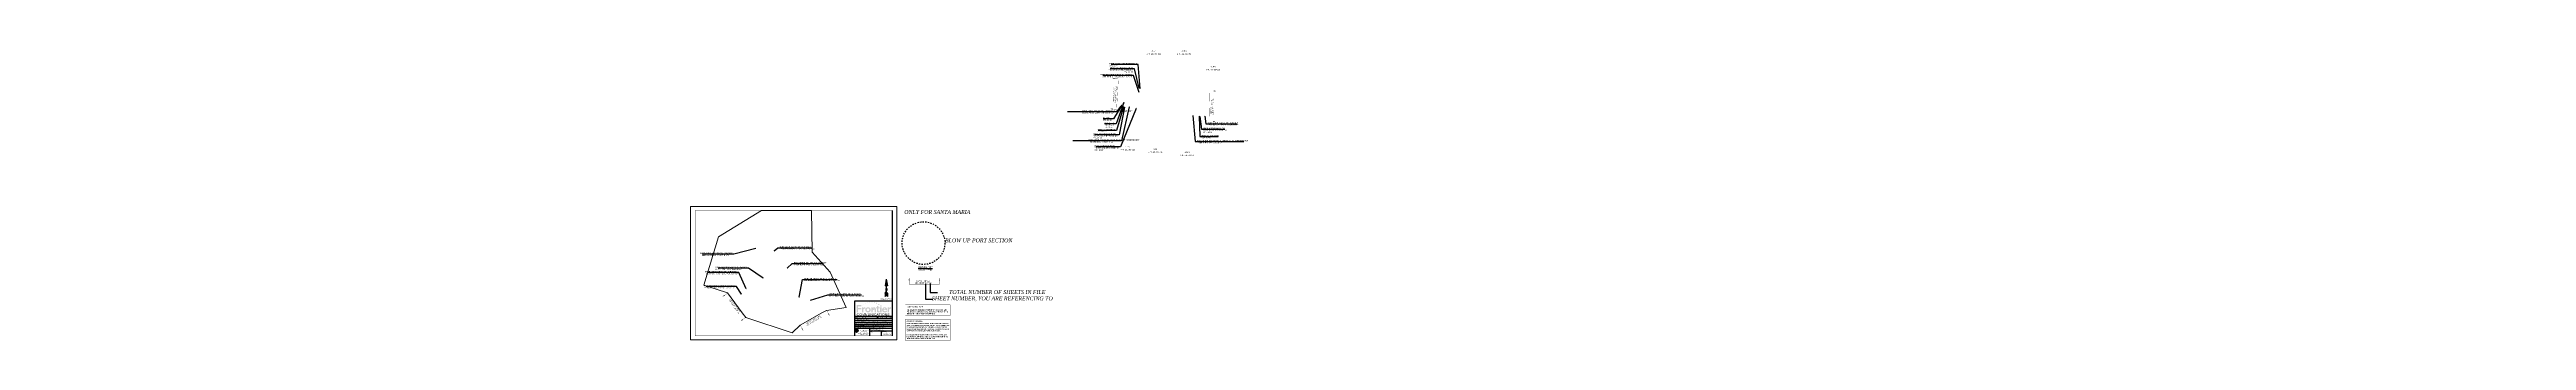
# Paper-space layout '30' of a CAD drawing. Header units: feet. Extents: x -36 to 169, y 3 to 27.
import ezdxf
from ezdxf import colors
from ezdxf.entities.mleader import LeaderData, LeaderLine
from ezdxf.enums import TextEntityAlignment as Align
from ezdxf.math import Vec2, Vec3

# ---------------------------------------------------------------- set-up
doc = ezdxf.new("R2010")
doc.units = ezdxf.units.FT
doc.header["$MEASUREMENT"] = 0
doc.linetypes.add('HIDDEN', pattern=[0.375, 0.25, -0.125])
doc.linetypes.add('PHANTOM2', pattern=[1.25, 0.625, -0.125, 0.125, -0.125, 0.125, -0.125])
doc.layers.get('DEFPOINTS').update_dxf_attribs({"color": 3, "lineweight": 0})
for name, color, linetype, lineweight in [('C-Anno', 7, 'Continuous', 25), ('C-Anno @ 1', 7, 'Continuous', 25), ('DIMS', 7, 'Continuous', 5)]:
    doc.layers.add(name, color=color, linetype=linetype, lineweight=lineweight)
doc.layers.add('CHC-ROW', color=4, linetype='PHANTOM2')
doc.layers.add('TITLE BLOCK', color=7, linetype='Continuous')
doc.layers.add('DEFPOINTS @ 1', color=3, linetype='Continuous', lineweight=0, plot=False)
doc.styles.add('LOGO', font='trebuc.ttf')
doc.styles.add('MTCS Standard', font='arial.ttf', dxfattribs={"height": 0.08})
doc.styles.add('Notes', font='arial.ttf', dxfattribs={"height": 0.1})
doc.styles.add('Roman', font='txt')
doc.styles.get("Standard").update_dxf_attribs({"font": 'arial.ttf'})
doc.dimstyles.get("Standard").update_dxf_attribs({"dimtxt": 0.1, "dimasz": 0.1, "dimexe": 0.005, "dimexo": 0.00625, "dimgap": 0.005, "dimtad": 0, "dimdec": 0, "dimzin": 0, "dimdsep": 46, "dimtxsty": 'Standard', "dimcen": 0, "dimadec": 0, "dimazin": 0, "dimtfac": 1, "dimtdec": 0, "dimtofl": 0, "dimtmove": 0, "dimatfit": 0, "dimfxl": 1, "dimtfill": 1, "dimtolj": 1, "dimtzin": 0, "dimarcsym": 0})

# ---------------------------------------------------------------- blocks, each defined once
blk = doc.blocks.new('CHC')
for p, q in [((-1.9, 1.5), (-2.2, -0.9)), ((-1.5, 1.9), (-2, -1.5)), ((-1.2, 1.8), (-1.7, -1.4)), ((-1.2, 0.2), (-1.4, -1.6)), ((-0.9, 1.9), (-1.2, 1.8)), ((-1.2, 0.2), (-0.8, 0.2)), ((-0.9, 1.9), (-1.1, 0.5)), ((-1.1, 0.5), (-0.7, 0.5)), ((-0.8, 0.2), (-1.1, -2.3)), ((-0.2, 2.4), (-0.9, -2.4)), ((-0.4, 2.4), (-0.7, 0.5)), ((0.2, 2.4), (-0.1, 0.2)), ((-0.1, 0.2), (0.2, 0.2)), ((0.9, 2.3), (0.1, -2.5)), ((0.5, 2.4), (0.2, 0.2)), ((1.1, 2.2), (0.4, -2.5)), ((1.4, 1.6), (0.8, -2)), ((1.4, 1.6), (1.7, 1.4)), ((1.7, 1.4), (1.4, -0.2)), ((1.5, 2), (1.5, 2)), ((1.7, 1.8), (1.7, 1.8)), ((2, 1.4), (1.8, -0.2)), ((2.2, 0.9), (1.9, -1.5)), ((-1.7, -1.4), (-1.4, -1.6)), ((-0.2, -0.2), (-0.5, -2.5)), ((0.1, -0.2), (-0.2, -2.5)), ((-0.2, -0.2), (0.1, -0.2)), ((1.2, -1.8), (0.8, -2)), ((1.4, -0.5), (1.2, -1.8)), ((1.4, -0.2), (1.8, -0.2)), ((1.4, -0.5), (1.7, -0.5)), ((1.7, -0.5), (1.5, -2))]:
    blk.add_line(p, q)
for centre, radius, start, end in [((0, 0), 2.48, 142.1212, 200.3583), ((-1.9, 1.5), 0.0513, 11.5668, 144.4873), ((0, 0), 2.49, 99.3775, 127.0246), ((0, 0), 2.49, 84.6565, 93.5776), ((0, 0), 2.49, 69.3287, 77.9294), ((0, 0), 2.49, 35.4835, 62.7845), ((0, 0), 2.48, 322.1028, 20.3399), ((2.3, 0.8), 0.0513, 17.9738, 150.8942), ((-2.3, -0.9), 0.0513, 200.8827, 333.8031), ((0, 0), 2.49, 215.4365, 243.0836), ((0, 0), 2.49, 248.8834, 257.8046), ((0, 0), 2.49, 264.5316, 273.1324), ((0, 0), 2.49, 279.6766, 306.9775), ((1.9, -1.5), 0.0513, 188.6579, 321.5784)]:
    blk.add_arc(centre, radius, start, end)
blk = doc.blocks.new('TEXAS')
for s, p in [('CORY RIGGS (310)-210-9882', (0.96, 0.04)), ('JAMES WEST (972)-578-3224', (1.03, -0.12))]:
    blk.add_text(s, height=0.0812).set_placement(p)
blk = doc.blocks.new('*U282')
at = {"layer": 'DIMS'}
blk.add_blockref('TEXAS', (0, 0), dxfattribs=at)
blk = doc.blocks.new('CHC Conduit Design Template')
at = {"ltscale": 1000, "true_color": 0xed1f24}
h = blk.add_hatch(color=240, dxfattribs=at)
h.dxf.hatch_style = 1
h.paths.add_polyline_path([(13.42, 2.29), (13.42, 2.44), (13.71, 2.44), (13.71, 2.54), (13.31, 2.54), (13.31, 1.95), (13.42, 1.94), (13.42, 2.19), (13.7, 2.19), (13.7, 2.29)])
h.paths.add_polyline_path([(14.02, 2.25), (14.02, 2.35, 0.397335), (13.86, 2.28), (13.86, 2.35), (13.75, 2.35), (13.75, 1.94), (13.86, 1.94), (13.86, 2.1, -0.170632), (13.9, 2.22, -0.379182)])
edge = h.paths.add_edge_path()
edge.add_ellipse((14.25, 2.15), major_axis=(-0.225, 0), ratio=0.94905, start_angle=0, end_angle=360)
edge = h.paths.add_edge_path(flags=16)
edge.add_ellipse((14.25, 2.15), major_axis=(0, 0.117), ratio=0.94003, start_angle=0, end_angle=360)
h.paths.add_polyline_path([(14.98, 2.27), (14.98, 2.04, 0.367511), (15.07, 1.94, 0.129645), (15.2, 1.95), (15.2, 2.05, -0.004707), (15.16, 2.03, -0.511846), (15.09, 2.09), (15.09, 2.27), (15.2, 2.27), (15.2, 2.35), (15.09, 2.35), (15.09, 2.47), (14.98, 2.47), (14.98, 2.35), (14.91, 2.35), (14.91, 2.27)])
h.paths.add_polyline_path([(15.25, 1.94), (15.37, 1.94), (15.37, 2.35), (15.25, 2.35)])
h.paths.add_polyline_path([(15.41, 2.14, 0.417016), (15.63, 1.93, 0.133775), (15.81, 1.99), (15.81, 2.1, -0.165992), (15.64, 2.03, -0.351883), (15.52, 2.13, -0.038018), (15.82, 2.13), (15.82, 2.18, 0.388229), (15.63, 2.36, 0.44651)])
h.paths.add_polyline_path([(15.7, 2.2), (15.53, 2.2, -0.863425)], flags=16)
h.paths.add_polyline_path([(15.88, 1.94), (15.98, 1.94), (15.98, 2.1, -0.170632), (16.02, 2.22, -0.379182), (16.15, 2.25), (16.15, 2.35, 0.397335), (15.98, 2.28), (15.98, 2.35), (15.88, 2.35)])
h.paths.add_polyline_path([(15.25, 2.46, 1), (15.37, 2.46, 1)])
h.paths.add_polyline_path([(15.08, 2.59, 1), (15.19, 2.59, 1)])
h.paths.add_polyline_path([(14.91, 2.69, 1), (15, 2.69, 1)])
h.paths.add_polyline_path([(14.73, 2.76, 1), (14.81, 2.76, 1)])
h.paths.add_polyline_path([(14.62, 2.79, 1), (14.55, 2.79, 1)])
h.paths.add_polyline_path([(14.43, 2.79, 1), (14.36, 2.79, 1)])
h.paths.add_polyline_path([(14.23, 2.76, 1), (14.18, 2.76, 1)])
h.paths.add_polyline_path([(14.05, 2.7, 1), (14.01, 2.7, 1)])
h.paths.add_polyline_path([(13.87, 2.59, 1), (13.89, 2.59, 1)])
h.paths.add_polyline_path([(13.8, 2.48, 1), (13.78, 2.48, 1)])
edge = h.paths.add_edge_path()
edge.add_line((14.51, 2.35), (14.52, 1.94))
edge.add_line((14.52, 1.94), (14.62, 1.94))
edge.add_line((14.62, 1.94), (14.62, 2.1))
edge.add_arc((14.77, 2.12), 0.152, 123.2226, 185.6995, ccw=False)
edge.add_arc((14.72, 2.19), 0.0631, -1.1771, 121.9305, ccw=False)
edge.add_line((14.79, 2.19), (14.79, 1.94))
edge.add_line((14.79, 1.94), (14.9, 1.94))
edge.add_line((14.9, 1.94), (14.9, 2.22))
edge.add_arc((14.75, 2.22), 0.144, 360, 437.6006)
edge.add_arc((14.75, 2.21), 0.145, 76.8049, 151.745)
edge.add_line((14.62, 2.28), (14.62, 2.35))
edge.add_line((14.62, 2.35), (14.51, 2.35))
for p, q in [((16.25, 10.34), (16.25, 0)), ((13.17, 2.88), (16.25, 2.88)), ((13.17, 1.6), (16.25, 1.6)), ((13.17, 1.44), (16.25, 1.44)), ((13.17, 1.28), (16.25, 1.28)), ((13.17, 1.11), (16.25, 1.11)), ((13.17, 0.95), (16.25, 0.95)), ((13.17, 0.8), (16.25, 0.8)), ((13.17, 0.65), (16.25, 0.65)), ((14.4, 0), (14.4, 0.65)), ((14.4, 0.41), (16.25, 0.41)), ((15.02, 1.44), (15.02, 1.6)), ((15.35, 0), (15.35, 0.41))]:
    blk.add_line(p, q)
at = {"const_width": 0.04}
blk.add_lwpolyline([(16.25, 0), (0, 0), (0, 10.34), (16.25, 10.34)], close=True, dxfattribs=at)
blk.add_lwpolyline([(13.17, 0), (13.17, 2.88), (16.25, 2.88)])
blk.add_lwpolyline([(16.25, 1.6), (13.17, 1.6), (13.17, 2.88), (16.25, 2.88)], close=True)
at = {"layer": 'DEFPOINTS'}
blk.add_lwpolyline([(-0.37, 10.67), (16.63, 10.67), (16.63, -0.33), (-0.37, -0.33)], close=True, dxfattribs=at)
at = {"layer": 'DIMS'}
blk.add_blockref('*U282', (13.17, 0.8), dxfattribs=at)
at = {"layer": 'TITLE BLOCK', "xscale": 0.04917126061345287, "yscale": 0.04917126061345287, "zscale": 0.04917126061345287}
blk.add_blockref('CHC', (13.32, 0.44), dxfattribs=at)
for s, height, p in [('JOB ID:', 0.0812, (13.21, 1.48)), ('TITLE:', 0.0812, (13.2, 1.32)), ('STREET ADDRESS:', 0.0812, (13.2, 1.16)), ('CITY/STATE:', 0.0812, (13.2, 1)), ('FTR ENGINEER:', 0.0812, (13.2, 0.85)), ('FTR INSPECTOR:', 0.0812, (13.2, 0.69)), ('FDH- #######', 0.0812, (13.59, 1.32)), ('######', 0.0812, (13.75, 1.48)), ('SANTA MARIA, CA 93458 (SANTA BARBARA)', 0.0737, (13.91, 1)), ('AGNES AVE & N BROADWAY', 0.0812, (14.29, 1.16)), ('DRAWN BY:', 0.0812, (14.44, 0.55)), ('EST. #:', 0.0812, (14.45, 0.29)), ('CHC CONSULTING', 0.0812, (14.52, 0.44)), ('DATE:', 0.0812, (15.04, 1.48)), ('SHEET#:', 0.0812, (15.4, 0.29)), ('M/DATE/YEAR', 0.0812, (15.43, 1.48)), ('OF 3', 0.134, (15.7, 0.08))]:
    blk.add_text(s, height=height).set_placement(p)
at = {"insert": (13.31, 1.85), "char_height": 0.1749, "attachment_point": 1, "style": 'MTCS Standard'}
blk.add_mtext_dynamic_manual_height_columns('{\\W1.19;COMMUNICATIONS}', width=3.0311, gutter_width=1.110223024625157e-16, heights=[0.359], dxfattribs=at)
at = {"layer": 'TITLE BLOCK', "color": 7, "style": 'LOGO'}
blk.add_text('Prepared by:', height=0.0342, rotation=359.8196, dxfattribs=at).set_placement((13.32, 0.61), align=Align.CENTER)
at = {"layer": 'TITLE BLOCK', "style": 'Roman'}
for s, width, gutter_width, heights, insert, char_height, attachment_point in [('{\\fArial|b0|i0|c0|p34;ENGINEERED BY:^J CHC CONSULTING, LLC\\P9095 RIO SAN DIEGO DR, STE 450\\PSAN DIEGO, CA 92108}', 10.2481, 3.04, [3.2], (13.92, 0.24), 0.0442, 5), ('\\pt0.28277;{\\fUtsaah|b0|i0|c0|p34;CHC CONSULTING}', 7.1044, 2.5, [0], (13.48, 0.49), 0.0707, 1)]:
    blk.add_mtext_dynamic_manual_height_columns(s, width=width, gutter_width=gutter_width, heights=heights, dxfattribs=dict(at, insert=insert, char_height=char_height, attachment_point=attachment_point))
blk = doc.blocks.new('A$C22CE082C')
at = {"layer": 'CHC-ROW', "const_width": 0.015}
blk.add_lwpolyline([(0.44, 0.04), (0.01, 0.04), (0.01, 2.54), (0.44, 2.54)], dxfattribs=at)
at = {"layer": 'CHC-ROW'}
for points in [[(0.32, 2.58), (0.32, 2.51), (0.54, 2.54)], [(0.32, 0.08), (0.32, 0), (0.54, 0.04)]]:
    blk.add_solid(points, dxfattribs=at)
blk = doc.blocks.new('QEQEQE')
at = {"layer": 'C-Anno', "insert": (23.31, 11.83), "char_height": 0.09, "width": 3.5549, "attachment_point": 1, "style": 'Notes', "bg_fill": 2}
blk.add_mtext('{\\fTahoma|b1|i0|c0|p34;ALL ROADS TO BE BORED MINIMUM OF 60 INCHES, AND ALL WATER FLOW LINES WILL BE BORED MINIMUM OF 60 INCHES WITHIN 50 FEET OF FLOW LINE.}', dxfattribs=at)
at = {"lineweight": 0, "const_width": 0.02}
blk.add_lwpolyline([(23.2, 13.06), (26.94, 13.06), (26.94, 11.34), (23.2, 11.34)], close=True, dxfattribs=at)
at = {"layer": 'C-Anno', "insert": (23.3, 12.96), "char_height": 0.09, "width": 1.4584, "attachment_point": 1, "style": 'Notes', "bg_fill": 2}
blk.add_mtext('{\\fTahoma|b1|i0|c0|p34;CONSTRUCTION NOTE:}', dxfattribs=at)
at = {"layer": 'C-Anno', "insert": (23.31, 12.76), "char_height": 0.09, "width": 3.5549, "attachment_point": 1, "style": 'Notes', "bg_fill": 2}
blk.add_mtext('{\\fTahoma|b1|i0|c0|p34;BORE SECTIONS MUST EXTEND  MINIMUM 5-FEET BEYOND EDGE OF CONCRETE PAVEMENT, OR 10-FEET BEYOND EDGE OF ASPHALT PAVEMENT (INCLUDING ALL PUBLIC CROSS STREETS AND DRIVEWAYS), PLUS ANY ADDITIONAL WIDTH NECESSARY TO CLEAR AN EXISTING SIDEWALK.}', dxfattribs=at)

psp = doc.layouts.new('30')

# ---------------------------------------------------------------- hatches: boundary and pattern name
h = psp.add_hatch(color=256)
h.dxf.hatch_style = 1
h.paths.add_polyline_path([(33.34, 6.54), (33.44, 6.44), (33.44, 6.71), (33.34, 6.81)])
h.paths.add_polyline_path([(33.34, 7.87), (33.24, 7.32, -0.111262), (33.34, 7.27)])

# ---------------------------------------------------------------- linework, layer by layer
for p, q in [((33.34, 7.87), (33.24, 7.32)), ((33.24, 6.71), (33.34, 6.81)), ((33.24, 6.64), (33.34, 6.74)), ((33.24, 6.71), (33.24, 6.44)), ((33.24, 6.57), (33.34, 6.67)), ((33.24, 6.51), (33.34, 6.61)), ((33.24, 6.44), (33.34, 6.54)), ((33.29, 7.09), (33.29, 6.93)), ((33.29, 7.09), (33.39, 6.93)), ((33.34, 7.87), (33.34, 6.54)), ((33.34, 7.87), (33.44, 7.32)), ((33.4, 7.56), (33.34, 7.62)), ((33.41, 7.48), (33.34, 7.55)), ((33.43, 7.4), (33.34, 7.48)), ((33.44, 7.32), (33.34, 7.42)), ((33.39, 7.3), (33.34, 7.35)), ((33.44, 6.71), (33.34, 6.81)), ((33.44, 6.44), (33.34, 6.54)), ((33.37, 7.48), (33.36, 7.49)), ((33.38, 7.4), (33.36, 7.42)), ((33.4, 7.32), (33.36, 7.36)), ((33.39, 7.09), (33.39, 6.93)), ((33.44, 6.71), (33.44, 6.44))]:
    psp.add_line(p, q)
for centre, start, end in [((33.2, 7.08), 53.2318, 78.6267), ((33.49, 7.08), 101.3733, 126.7682)]:
    psp.add_arc(centre, 0.245, start, end)
at = {"layer": 'DEFPOINTS'}
psp.add_lwpolyline([(27.24, 10.1), (27.24, 10.1), (27.24, 10.1), (27.24, 10.1), (27.24, 10.1), (27.24, 10.1), (27.24, 10.1), (28.7, 8.43), (28.7, 8.43), (28.7, 8.43), (30.02, 5.52), (30.02, 5.52), (30.02, 5.52), (30.02, 5.52), (30.02, 5.52), (30.02, 5.52), (30.02, 5.52), (30.02, 5.52), (30.02, 5.52), (30.02, 5.52), (30.02, 5.52), (30.02, 5.52), (30.02, 5.52), (30.02, 5.52), (30.02, 5.52), (30.02, 5.52), (30.02, 5.52), (30.02, 5.52), (28.42, 5.29), (27.98, 5.05), (26.68, 4.31), (26.68, 4.31), (26.68, 4.31), (26.68, 4.31), (26.68, 4.31), (26.68, 4.31), (26.68, 4.31), (26.68, 4.31), (26.68, 4.31), (26.68, 4.31), (26.68, 4.31), (26.68, 4.31), (26.68, 4.31), (26.68, 4.31), (26.68, 4.31), (26.68, 4.31), (26.68, 4.31), (26.68, 4.31), (26.68, 4.31), (26.24, 4.07), (25.58, 3.45), (21.76, 4.71), (21.47, 5.1), (21.47, 5.1), (21.47, 5.1), (20.55, 6.34), (20.26, 6.73), (18.29, 7.37), (19.51, 11.36), (19.51, 11.36), (19.51, 11.36), (19.51, 11.36), (19.51, 11.36), (19.51, 11.36), (19.51, 11.36), (23.06, 13.53), (23.06, 13.53), (23.06, 13.53), (23.06, 13.53), (23.06, 13.53), (23.06, 13.53), (23.06, 13.53), (27.16, 13.53), (27.24, 10.1), (27.24, 10.1), (27.24, 10.1), (27.24, 10.1), (27.24, 10.1), (27.24, 10.1), (27.24, 10.1), (27.24, 10.1), (27.24, 10.1), (27.24, 10.1), (27.24, 10.1), (27.24, 10.1), (27.24, 10.1), (27.24, 10.1), (27.24, 10.1)], close=True, dxfattribs=at)

# ---------------------------------------------------------------- block references
at = {"xscale": -1}
for p, rotation in [((52.33, 21.83), 356.7182762918554), ((21.78, 4.69), 36.53466349651399), ((28.45, 5.32), 119.2988010360425)]:
    psp.add_blockref('A$C22CE082C', p, dxfattribs=dict(at, rotation=rotation))
at = {"rotation": 358.7330323647649}
psp.add_blockref('A$C22CE082C', (59.95, 20.84), dxfattribs=at)
psp.add_blockref('CHC Conduit Design Template', (17.58, 3.19))

# ---------------------------------------------------------------- texts
for s, height, p in [('SCALE: 1"=40\'', 0.1, (32.87, 6.18)), ('2', 0.134, (33.1, 3.27))]:
    psp.add_text(s, height=height).set_placement(p)
at = {"char_height": 0.1, "attachment_point": 5}
for s, insert, width, rotation in [('\\A1;MATCH LINE C-C', (52.1, 23.09), 1.7374, 86.8707), ('\\A1;SEE SHEET 4 OF XX', (52.26, 23.09), 1.7374, 86.8707), ('\\A1;MATCH LINE B-B', (60.11, 22.09), 1.7374, 88.5806), ('\\A1;SEE SHEET 2 OF XX', (60.25, 22.08), 1.7374, 88.5806), ('\\A1;SEE SHEET 25 OF 41', (20.78, 5.61), 1.7374, 306.802), ('\\A1;MATCH LINE AF-AF', (20.91, 5.69), 1.4387, 306.802), ('\\A1;MATCH LINE AG-AG', (27.32, 4.54), 1.4387, 29.9292), ('\\A1;SEE SHEET 31 OF 41', (27.38, 4.4), 1.7374, 29.9292)]:
    psp.add_mtext(s, dxfattribs=dict(at, insert=insert, width=width, rotation=rotation))
at = {"layer": 'C-Anno', "style": 'Notes', "bg_fill": 2}
for s, insert, char_height, width, attachment_point in [('4380', (57.68, 26.73), 0.125, 0.3055, 1), ('{\\fArial|b1|i0|c0|p34;\\LDETAIL "A"\\P\\fArial|b0|i0|c0|p34;\\H0.8002x;\\lSCALE: 1"=10\'}', (36.56, 8.93), 0.15, 1.1557, 2)]:
    psp.add_mtext(s, dxfattribs=dict(at, insert=insert, char_height=char_height, width=width, attachment_point=attachment_point))
at = {"layer": 'DEFPOINTS', "char_height": 0.32, "attachment_point": 5}
for s, width, insert in [('{\\fTimes New Roman|b0|i1|c0|p18;ONLY FOR SANTA MARIA}', 5.5376, (37.54, 13.4)), ('{\\fTimes New Roman|b0|i1|c0|p18;BLOW UP PORT SECTION}', 5.5376, (40.95, 11.06)), ('{\\fTimes New Roman|b0|i1|c0|p18;SHEET NUMBER, YOU ARE REFERENCING TO}', 9.8769, (42.08, 6.24)), ('{\\fTimes New Roman|b0|i1|c0|p18;TOTAL NUMBER OF SHEETS IN FILE}', 9.8769, (42.48, 6.8))]:
    psp.add_mtext_dynamic_manual_height_columns(s, width=width, gutter_width=15, heights=[1.14], dxfattribs=dict(at, insert=insert))

# ---------------------------------------------------------------- leaders
at = {"layer": 'C-Anno'}
ml = psp.add_multileader_mtext('Standard', dxfattribs=at)
ml.set_content("{\\fArial|b1|i0|c0|p34;PROP. 4'X4' RECEIVE PIT #3\\P}F/O 4368 COUNTRYWOOD DR\\PSTA. 96+44", color=256, style='Notes')
ml.set_leader_properties()
ml.build(insert=Vec2(0, 0))
ml.multileader.update_dxf_attribs({"text_left_attachment_type": 6, "text_right_attachment_type": 6, "dogleg_length": 0.0548, "arrow_head_size": 0.07, "scale": 40})
ctx = ml.context
ctx.base_point, ctx.scale, ctx.char_height, ctx.arrow_head_size, ctx.landing_gap_size, ctx.plane_origin = Vec3(51.57, 25.2), 40, 0.1, 0.07, 0.09, Vec3(51.89, 25.48)
ctx.left_attachment, ctx.right_attachment, ctx.text_align_type = 6, 6, 2
notes = []
notes.append((ctx, [(1, (1, 1, 0), (53.79, 25.2), (-1, 0), 0.0548, [(0, [(54.21, 23.54)], 0, [])])]))
ctx.mtext.insert, ctx.mtext.width, ctx.mtext.defined_height, ctx.mtext.alignment, ctx.mtext.flow_direction = Vec3(53.65, 25.32), 2.2321, 0.12, 3, 5
ml = psp.add_multileader_mtext('Standard', dxfattribs=at)
ml.set_content("{\\fArial|b1|i0|c0|p34;BORE AND PLACE 55' OF 1-1.25 DUCT\\P}FROM POINT B TO NEW DROP BOX #3", color=256, style='Notes')
ml.set_leader_properties()
ml.build(insert=Vec2(0, 0))
ml.multileader.update_dxf_attribs({"text_left_attachment_type": 6, "text_right_attachment_type": 6, "dogleg_length": 0.0548, "arrow_head_size": 0.07, "scale": 40})
ctx = ml.context
ctx.base_point, ctx.scale, ctx.char_height, ctx.arrow_head_size, ctx.landing_gap_size, ctx.plane_origin = Vec3(50.92, 24.66), 40, 0.1, 0.07, 0.09, Vec3(55.2, 24.91)
ctx.left_attachment, ctx.right_attachment = 6, 6
notes.append((ctx, [(1, (1, 1, 0), (53.72, 24.66), (-1, 0), 0.0548, [(0, [(54.21, 23.18)], 0, [])])]))
ctx.mtext.insert, ctx.mtext.width, ctx.mtext.defined_height, ctx.mtext.flow_direction = Vec3(51.01, 24.78), 2.8347, 0.12, 5
ml = psp.add_multileader_mtext('Standard', dxfattribs=at)
ml.set_content('{\\fArial|b1|i0|c0|p34;BORE AND PLACE 22\' OF 1-4" DUCT & 1-1.25 SHADOW DUCT\\P}FROM NEW HH #3 TO MATCH LINE C-C', color=256, style='Notes')
ml.set_leader_properties()
ml.build(insert=Vec2(0, 0))
ml.multileader.update_dxf_attribs({"text_left_attachment_type": 6, "text_right_attachment_type": 6, "dogleg_length": 0.0548, "arrow_head_size": 0.07, "scale": 40})
ctx = ml.context
ctx.base_point, ctx.scale, ctx.char_height, ctx.arrow_head_size, ctx.landing_gap_size, ctx.plane_origin = Vec3(49.39, 21.65), 40, 0.1, 0.07, 0.09, Vec3(52.43, 21.65)
ctx.left_attachment, ctx.right_attachment = 6, 6
notes.append((ctx, [(1, (1, 1, 0), (52.31, 21.65), (-1, 0), 0.145, [(0, [(52.72, 22.18)], 0, [])])]))
ctx.mtext.insert, ctx.mtext.width, ctx.mtext.defined_height, ctx.mtext.flow_direction = Vec3(49.48, 21.77), 2.7698, 0.12, 5
ml = psp.add_multileader_mtext('Standard', dxfattribs=at)
ml.set_content('{\\fArial|b1|i0|c0|p34;BORE AND PLACE 39\' OF 1-4" DUCT & 1-1.25" SHADOW DUCT\\P}FROM POINT B TO NEW HH #3', color=256, style='Notes')
ml.set_leader_properties()
ml.build(insert=Vec2(0, 0))
ml.multileader.update_dxf_attribs({"text_left_attachment_type": 6, "text_right_attachment_type": 6, "dogleg_length": 0.0548, "arrow_head_size": 0.07, "scale": 40})
ctx = ml.context
ctx.base_point, ctx.scale, ctx.char_height, ctx.arrow_head_size, ctx.landing_gap_size, ctx.plane_origin = Vec3(49.91, 19.27), 40, 0.1, 0.07, 0.09, Vec3(52.87, 21)
ctx.left_attachment, ctx.right_attachment = 6, 6
notes.append((ctx, [(1, (1, 1, 0), (52.72, 19.27), (-1, 0), 0.0548, [(0, [(53.36, 22.13)], 0, [])])]))
ctx.mtext.insert, ctx.mtext.width, ctx.mtext.defined_height, ctx.mtext.flow_direction = Vec3(50, 19.39), 2.5939, 0.12, 5
ml = psp.add_multileader_mtext('Standard', dxfattribs=at)
ml.set_content("{\\fArial|b1|i0|c0|p34;PROP. 4'X4' RECEIVE PIT #4\\P}F/O 4371 COUNTRYWOOD DR{\\fArial|b1|i0|c0|p34;\\P}STA. 95+98", color=256, style='Notes')
ml.set_leader_properties()
ml.build(insert=Vec2(0, 0))
ml.multileader.update_dxf_attribs({"text_left_attachment_type": 6, "text_right_attachment_type": 6, "dogleg_length": 0.0548, "arrow_head_size": 0.07, "scale": 40})
ctx = ml.context
ctx.base_point, ctx.scale, ctx.char_height, ctx.arrow_head_size, ctx.landing_gap_size, ctx.plane_origin = Vec3(50.29, 19.76), 40, 0.1, 0.07, 0.09, Vec3(50.25, 20.26)
ctx.left_attachment, ctx.right_attachment = 6, 6
notes.append((ctx, [(1, (1, 1, 0), (52.52, 19.76), (-1, 0), 0.0548, [(0, [(52.98, 22.11)], 0, [])])]))
ctx.mtext.insert, ctx.mtext.width, ctx.mtext.defined_height, ctx.mtext.flow_direction = Vec3(50.38, 19.88), 2.1017, 0.12, 5
ml = psp.add_multileader_mtext('Standard', dxfattribs=at)
ml.set_content('{\\fArial|b1|i0|c0|p34;PROP. 17"X30" HH #3\\P}STA. 95+98', color=256, style='Notes')
ml.set_leader_properties()
ml.build(insert=Vec2(0, 0))
ml.multileader.update_dxf_attribs({"text_left_attachment_type": 6, "text_right_attachment_type": 6, "dogleg_length": 0.0548, "arrow_head_size": 0.07, "scale": 40})
ctx = ml.context
ctx.base_point, ctx.scale, ctx.char_height, ctx.arrow_head_size, ctx.landing_gap_size, ctx.plane_origin = Vec3(50.65, 20.13), 40, 0.1, 0.07, 0.09, Vec3(51.8, 21.13)
ctx.left_attachment, ctx.right_attachment = 6, 6
notes.append((ctx, [(1, (1, 1, 0), (52.31, 20.13), (-1, 0), 0.0548, [(0, [(52.9, 22.15)], 0, [])])]))
ctx.mtext.insert, ctx.mtext.width, ctx.mtext.defined_height, ctx.mtext.flow_direction = Vec3(50.74, 20.25), 1.7339, 0.12, 5
ml = psp.add_multileader_mtext('Standard', dxfattribs=at)
ml.set_content('EX. PED\\PSTA. 95+92', color=256, style='Notes')
ml.set_leader_properties()
ml.build(insert=Vec2(0, 0))
ml.multileader.update_dxf_attribs({"text_left_attachment_type": 6, "text_right_attachment_type": 6, "dogleg_length": 0.0523, "arrow_head_size": 0.07})
ctx = ml.context
ctx.base_point, ctx.char_height, ctx.arrow_head_size, ctx.landing_gap_size, ctx.plane_origin = Vec3(51.1, 21.08), 0.1, 0.07, 0.09, Vec3(56.74, 23.62)
ctx.left_attachment, ctx.right_attachment = 6, 6
notes.append((ctx, [(1, (1, 1, 0), (52.06, 21.08), (-1, 0), 0.0523, [(1, [(52.79, 22.28)], 0, [])])]))
ctx.mtext.insert, ctx.mtext.width, ctx.mtext.defined_height, ctx.mtext.flow_direction = Vec3(51.19, 21.2), 1.0183, 0.0622, 5
ml = psp.add_multileader_mtext('Standard', dxfattribs=at)
ml.set_content('EX. UNK. HH \\PSTA. 95+94\\PSTA. 95+96', color=256, style='Notes')
ml.set_leader_properties()
ml.build(insert=Vec2(0, 0))
ml.multileader.update_dxf_attribs({"text_left_attachment_type": 6, "text_right_attachment_type": 6, "dogleg_length": 0.0523, "arrow_head_size": 0.07})
ctx = ml.context
ctx.base_point, ctx.char_height, ctx.arrow_head_size, ctx.landing_gap_size, ctx.plane_origin = Vec3(51.23, 20.66), 0.1, 0.07, 0.09, Vec3(56.97, 23.98)
ctx.left_attachment, ctx.right_attachment = 6, 6
notes.append((ctx, [(1, (1, 1, 0), (52.28, 20.66), (-1, 0), 0.0523, [(0, [(52.84, 22.29), (52.92, 22.42)], 0, [])])]))
ctx.mtext.insert, ctx.mtext.width, ctx.mtext.defined_height, ctx.mtext.flow_direction = Vec3(51.32, 20.78), 1.0183, 0.0622, 5
ml = psp.add_multileader_mtext('Standard', dxfattribs=at)
ml.set_content('{\\fArial|b1|i0|c0|p34;BORE AND PLACE 81\' OF 1-4" DUCT & 1-1.25" SHADOW DUCT\\P\\pxql;}FROM NEW HH #2 TO POINT A', color=256, style='Notes')
ml.set_leader_properties()
ml.build(insert=Vec2(0, 0))
ml.multileader.update_dxf_attribs({"text_left_attachment_type": 6, "text_right_attachment_type": 6, "dogleg_length": 0.0548, "arrow_head_size": 0.07, "scale": 40})
ctx = ml.context
ctx.base_point, ctx.scale, ctx.char_height, ctx.arrow_head_size, ctx.landing_gap_size, ctx.plane_origin = Vec3(58.86, 19.21), 40, 0.1, 0.07, 0.09, Vec3(59.25, 20.64)
ctx.left_attachment, ctx.right_attachment = 6, 6
notes.append((ctx, [(0, (1, 1, 0), (58.8, 19.21), (1, 0), 0.0548, [(0, [(58.59, 21.43)], 0, [])])]))
ctx.mtext.insert, ctx.mtext.width, ctx.mtext.defined_height, ctx.mtext.flow_direction = Vec3(58.95, 19.33), 2.7179, 0.12, 5
ml = psp.add_multileader_mtext('Standard', dxfattribs=at)
ml.set_content('{\\fArial|b1|i0|c0|p34;PROP. 17"X30" HH #2\\P}STA. 98+48', color=256, style='Notes')
ml.set_leader_properties()
ml.build(insert=Vec2(0, 0))
ml.multileader.update_dxf_attribs({"text_left_attachment_type": 6, "text_right_attachment_type": 6, "dogleg_length": 0.0548, "arrow_head_size": 0.07, "scale": 40})
ctx = ml.context
ctx.base_point, ctx.scale, ctx.char_height, ctx.arrow_head_size, ctx.landing_gap_size, ctx.plane_origin = Vec3(59.23, 19.63), 40, 0.1, 0.07, 0.09, Vec3(60.23, 20.46)
ctx.left_attachment, ctx.right_attachment = 6, 6
notes.append((ctx, [(0, (1, 1, 0), (59.17, 19.63), (1, 0), 0.0548, [(0, [(59.12, 21.38)], 0, [])])]))
ctx.mtext.insert, ctx.mtext.width, ctx.mtext.defined_height, ctx.mtext.flow_direction = Vec3(59.32, 19.75), 1.7339, 0.12, 5
ml = psp.add_multileader_mtext('Standard', dxfattribs=at)
ml.set_content("{\\fArial|b1|i0|c0|p34;PROP. 4'X4' BORE PIT #1A\\P}F/O 4393 COUNRYWOOD DR{\\fArial|b1|i0|c0|p34;\\P}STA. 98+48", color=256, style='Notes')
ml.set_leader_properties()
ml.build(insert=Vec2(0, 0))
ml.multileader.update_dxf_attribs({"text_left_attachment_type": 6, "text_right_attachment_type": 6, "dogleg_length": 0.0548, "arrow_head_size": 0.07, "scale": 40})
ctx = ml.context
ctx.base_point, ctx.scale, ctx.char_height, ctx.arrow_head_size, ctx.landing_gap_size, ctx.plane_origin = Vec3(59.37, 20.24), 40, 0.1, 0.07, 0.09, Vec3(59.5, 21.07)
ctx.left_attachment, ctx.right_attachment = 6, 6
notes.append((ctx, [(0, (1, 1, 0), (59.32, 20.24), (1, 0), 0.0548, [(0, [(59.16, 21.35)], 0, [])])]))
ctx.mtext.insert, ctx.mtext.width, ctx.mtext.defined_height, ctx.mtext.flow_direction = Vec3(59.46, 20.36), 2.0084, 0.12, 5
ml = psp.add_multileader_mtext('Standard', dxfattribs=at)
ml.set_content('{\\fArial|b1|i0|c0|p34;BORE AND PLACE 35\' OF 1-1.25" DUCT\\P\\pxql;}FROM MATCH LINE B-B TO NEW HH #2', color=256, style='Notes')
ml.set_leader_properties()
ml.build(insert=Vec2(0, 0))
ml.multileader.update_dxf_attribs({"text_left_attachment_type": 6, "text_right_attachment_type": 6, "dogleg_length": 0.0548, "arrow_head_size": 0.07, "scale": 40})
ctx = ml.context
ctx.base_point, ctx.scale, ctx.char_height, ctx.arrow_head_size, ctx.landing_gap_size, ctx.plane_origin = Vec3(59.72, 20.68), 40, 0.1, 0.07, 0.09, Vec3(60.22, 21.43)
ctx.left_attachment, ctx.right_attachment = 6, 6
notes.append((ctx, [(0, (1, 1, 0), (59.67, 20.68), (1, 0), 0.0548, [(0, [(59.58, 21.37)], 0, [])])]))
ctx.mtext.insert, ctx.mtext.width, ctx.mtext.defined_height, ctx.mtext.flow_direction = Vec3(59.81, 20.8), 2.7179, 0.12, 5
ml = psp.add_multileader_mtext('Standard', dxfattribs=at)
ml.set_content("{\\fArial|b1|i0|c0|p34;BORE AND PLACE 80' OF 1-1.25 DUCT\\P}FROM NEW HH #52 TO NEW DROP BOX #47", color=256, style='Notes')
ml.set_leader_properties()
ml.build(insert=Vec2(0, 0))
ml.multileader.update_dxf_attribs({"text_left_attachment_type": 6, "text_right_attachment_type": 6, "dogleg_length": 0.0548, "arrow_head_size": 0.07, "scale": 40})
ctx = ml.context
ctx.base_point, ctx.scale, ctx.char_height, ctx.arrow_head_size, ctx.landing_gap_size, ctx.plane_origin = Vec3(24.44, 10.46), 40, 0.1, 0.07, 0.09, Vec3(28.8, 10.7)
ctx.left_attachment, ctx.right_attachment = 6, 6
notes.append((ctx, [(0, (1, 1, 0), (24.39, 10.46), (1, 0), 0.0548, [(0, [(24.03, 10.17)], 0, [])])]))
ctx.mtext.insert, ctx.mtext.width, ctx.mtext.defined_height, ctx.mtext.flow_direction = Vec3(24.53, 10.58), 3.1013, 0.12, 5
at = {"layer": 'C-Anno @ 1'}
ml = psp.add_multileader_mtext('Standard', dxfattribs=at)
ml.set_content('{\\fArial|b1|i0|c0|p34;PROP. 11"X11"X16" DROP BOX #3\\P}STA. 96+44', color=256, style='Notes')
ml.set_leader_properties()
ml.build(insert=Vec2(0, 0))
ml.multileader.update_dxf_attribs({"text_left_attachment_type": 6, "text_right_attachment_type": 6, "dogleg_length": 0.126, "arrow_head_size": 0.07})
ctx = ml.context
ctx.base_point, ctx.char_height, ctx.arrow_head_size, ctx.landing_gap_size, ctx.plane_origin = Vec3(51.63, 25.56), 0.1, 0.07, 0.09, Vec3(60.09, 19.45)
ctx.left_attachment, ctx.right_attachment = 6, 6
notes.append((ctx, [(1, (1, 1, 0), (54.1, 25.56), (-1, 0), 0.00571, [(0, [(54.26, 23.5)], 0, [])])]))
ctx.mtext.insert, ctx.mtext.width, ctx.mtext.defined_height, ctx.mtext.flow_direction = Vec3(51.72, 25.68), 2.818, 0.513, 5
for ctx, leaders in notes:
    for number, flags, end, landing, length, lines in leaders:
        leader = LeaderData()
        leader.index, (leader.has_last_leader_line, leader.has_dogleg_vector, leader.attachment_direction) = number, flags
        leader.last_leader_point, leader.dogleg_vector, leader.dogleg_length = Vec3(end), Vec3(landing), length
        for number, points, colour, breaks in lines:
            line = LeaderLine()
            line.index, line.vertices, line.color, line.breaks = number, Vec3.list(points), colors.encode_raw_color(colour), breaks
            leader.lines.append(line)
        ctx.leaders.append(leader)

# ---------------------------------------------------------------- viewports
at = {"layer": 'DEFPOINTS'}
vp = psp.add_viewport(center=(24.15, 8.49), size=(11.73, 10.0813), view_center_point=(4502978.19, -1444273.05), view_height=403.2562, status=3, dxfattribs=at)
vp.frozen_layers = ['C-Anno @ 1', 'DEFPOINTS @ 1']
vp.dxf.flags = 0x10000  # cut along an outline
vp.dxf.clipping_boundary_handle = psp.add_lwpolyline([(27.24, 10.1), (27.24, 10.1), (27.24, 10.1), (27.24, 10.1), (27.24, 10.1), (27.24, 10.1), (27.24, 10.1), (28.7, 8.43), (28.7, 8.43), (28.7, 8.43), (30.02, 5.52), (30.02, 5.52), (30.02, 5.52), (30.02, 5.52), (30.02, 5.52), (30.02, 5.52), (30.02, 5.52), (30.02, 5.52), (30.02, 5.52), (30.02, 5.52), (30.02, 5.52), (30.02, 5.52), (30.02, 5.52), (30.02, 5.52), (30.02, 5.52), (30.02, 5.52), (30.02, 5.52), (30.02, 5.52), (28.42, 5.29), (27.98, 5.05), (26.68, 4.31), (26.68, 4.31), (26.68, 4.31), (26.68, 4.31), (26.68, 4.31), (26.68, 4.31), (26.68, 4.31), (26.68, 4.31), (26.68, 4.31), (26.68, 4.31), (26.68, 4.31), (26.68, 4.31), (26.68, 4.31), (26.68, 4.31), (26.68, 4.31), (26.68, 4.31), (26.68, 4.31), (26.68, 4.31), (26.68, 4.31), (26.24, 4.07), (25.58, 3.45), (21.76, 4.71), (21.47, 5.1), (21.47, 5.1), (21.47, 5.1), (20.55, 6.34), (20.26, 6.73), (18.29, 7.37), (19.51, 11.36), (19.51, 11.36), (19.51, 11.36), (19.51, 11.36), (19.51, 11.36), (19.51, 11.36), (19.51, 11.36), (23.06, 13.53), (23.06, 13.53), (23.06, 13.53), (23.06, 13.53), (23.06, 13.53), (23.06, 13.53), (23.06, 13.53), (27.16, 13.53), (27.24, 10.1), (27.24, 10.1), (27.24, 10.1), (27.24, 10.1), (27.24, 10.1), (27.24, 10.1), (27.24, 10.1), (27.24, 10.1), (27.24, 10.1), (27.24, 10.1), (27.24, 10.1), (27.24, 10.1), (27.24, 10.1), (27.24, 10.1), (27.24, 10.1)], format="xyb", close=True, dxfattribs={"invisible": 1}).dxf.handle

# ---------------------------------------------------------------- next in the draw order: linework, layer by layer
at = {"linetype": 'HIDDEN', "ltscale": 0.465}
psp.add_circle((36.4, 10.84), 1.76, dxfattribs=at)

# ---------------------------------------------------------------- next in the draw order: block references
at = {"xscale": -1, "rotation": 270}
psp.add_blockref('A$C22CE082C', (35.18, 7.44), dxfattribs=at)

# ---------------------------------------------------------------- next in the draw order: texts
at = {"char_height": 0.1, "attachment_point": 5}
for s, insert, width in [('\\A1;SEE SHEET X OF XX', (36.38, 7.55), 1.7374), ('\\A1;MATCH LINE A-A', (36.39, 7.71), 1.4387)]:
    psp.add_mtext(s, dxfattribs=dict(at, insert=insert, width=width))
at = {"layer": 'C-Anno', "char_height": 0.125, "width": 0.3055, "attachment_point": 1, "style": 'Notes', "bg_fill": 2}
for s, insert in [('4374', (55.18, 26.73)), ('4388', (60.07, 25.44)), ('4377', (53.03, 18.85)), ('4385', (55.31, 18.65)), ('4393', (57.93, 18.38))]:
    psp.add_mtext(s, dxfattribs=dict(at, insert=insert))

# ---------------------------------------------------------------- next in the draw order: leaders
at = {"layer": 'C-Anno'}
ml = psp.add_multileader_mtext('Standard', dxfattribs=at)
ml.set_content("{\\fArial|b1|i0|c0|p34;BORE AND PLACE 128' OF 1-1.25 DUCT\\P}FROM NEW HH #53 TO NEW HH #48", color=256, style='Notes')
ml.set_leader_properties()
ml.build(insert=Vec2(0, 0))
ml.multileader.update_dxf_attribs({"text_left_attachment_type": 6, "text_right_attachment_type": 6, "dogleg_length": 0.0548, "arrow_head_size": 0.07, "scale": 40})
ctx = ml.context
ctx.base_point, ctx.scale, ctx.char_height, ctx.arrow_head_size, ctx.landing_gap_size, ctx.plane_origin = Vec3(17.9, 9.93), 40, 0.1, 0.07, 0.09, Vec3(22.25, 10.18)
ctx.left_attachment, ctx.right_attachment = 6, 6
notes = []
notes.append((ctx, [(1, (1, 1, 0), (20.78, 9.93), (-1, 0), 0.0548, [(0, [(22.65, 10.42)], 0, [])])]))
ctx.mtext.insert, ctx.mtext.width, ctx.mtext.defined_height, ctx.mtext.flow_direction = Vec3(17.99, 10.05), 2.8347, 0.12, 5
ml = psp.add_multileader_mtext('Standard', dxfattribs=at)
ml.set_content("{\\fArial|b1|i0|c0|p34;BORE AND PLACE 10' OF 1-1.25 DUCT\\P}FROM POINT S TO NEW DROP BOX #49", color=256, style='Notes')
ml.set_leader_properties()
ml.build(insert=Vec2(0, 0))
ml.multileader.update_dxf_attribs({"text_left_attachment_type": 6, "text_right_attachment_type": 6, "dogleg_length": 0.0548, "arrow_head_size": 0.07, "scale": 40})
ctx = ml.context
ctx.base_point, ctx.scale, ctx.char_height, ctx.arrow_head_size, ctx.landing_gap_size, ctx.plane_origin = Vec3(18.32, 8.42), 40, 0.1, 0.07, 0.09, Vec3(22.67, 8.66)
ctx.left_attachment, ctx.right_attachment = 6, 6
notes.append((ctx, [(1, (1, 1, 0), (21.19, 8.42), (-1, 0), 0.0548, [(0, [(21.82, 7)], 0, [])])]))
ctx.mtext.insert, ctx.mtext.width, ctx.mtext.defined_height, ctx.mtext.flow_direction = Vec3(18.41, 8.54), 2.8347, 0.12, 5
ml = psp.add_multileader_mtext('Standard', dxfattribs=at)
ml.set_content("{\\fArial|b1|i0|c0|p34;BORE AND PLACE 93' OF 1-1.25 DUCT\\P}FROM POINT S TO NEW HH #53", color=256, style='Notes')
ml.set_leader_properties()
ml.build(insert=Vec2(0, 0))
ml.multileader.update_dxf_attribs({"text_left_attachment_type": 6, "text_right_attachment_type": 6, "dogleg_length": 0.0548, "arrow_head_size": 0.07, "scale": 40})
ctx = ml.context
ctx.base_point, ctx.scale, ctx.char_height, ctx.arrow_head_size, ctx.landing_gap_size, ctx.plane_origin = Vec3(19.18, 8.78), 40, 0.1, 0.07, 0.09, Vec3(23.46, 9.02)
ctx.left_attachment, ctx.right_attachment = 6, 6
notes.append((ctx, [(1, (1, 1, 0), (21.98, 8.78), (-1, 0), 0.0548, [(0, [(23.24, 7.9)], 0, [])])]))
ctx.mtext.insert, ctx.mtext.width, ctx.mtext.defined_height, ctx.mtext.flow_direction = Vec3(19.27, 8.9), 2.8347, 0.12, 5
ml = psp.add_multileader_mtext('Standard', dxfattribs=at)
ml.set_content("{\\fArial|b1|i0|c0|p34;BORE AND PLACE 134' OF 1-1.25 DUCT\\P}FROM NEW HH #51 TO NEW HH #52", color=256, style='Notes')
ml.set_leader_properties()
ml.build(insert=Vec2(0, 0))
ml.multileader.update_dxf_attribs({"text_left_attachment_type": 6, "text_right_attachment_type": 6, "dogleg_length": 0.0548, "arrow_head_size": 0.07, "scale": 40})
ctx = ml.context
ctx.base_point, ctx.scale, ctx.char_height, ctx.arrow_head_size, ctx.landing_gap_size, ctx.plane_origin = Vec3(25.64, 9.16), 40, 0.1, 0.07, 0.09, Vec3(30, 9.4)
ctx.left_attachment, ctx.right_attachment = 6, 6
notes.append((ctx, [(0, (1, 1, 0), (25.58, 9.16), (1, 0), 0.0548, [(0, [(25.12, 8.71)], 0, [])])]))
ctx.mtext.insert, ctx.mtext.width, ctx.mtext.defined_height, ctx.mtext.flow_direction = Vec3(25.73, 9.28), 2.8347, 0.12, 5
at = {"layer": 'DEFPOINTS @ 1'}
for points in [[(36.56, 7.49), (36.56, 6.21), (37.17, 6.21)], [(36.96, 7.5), (36.96, 6.78), (37.57, 6.78)]]:
    psp.add_leader(points, dimstyle='Standard', override={"dimscale": 1, "dimgap": 0.005, "dimtad": 0, "dimfxl": 0.75, "dimarcsym": 1}, dxfattribs=at)
for ctx, leaders in notes:
    for number, flags, end, landing, length, lines in leaders:
        leader = LeaderData()
        leader.index, (leader.has_last_leader_line, leader.has_dogleg_vector, leader.attachment_direction) = number, flags
        leader.last_leader_point, leader.dogleg_vector, leader.dogleg_length = Vec3(end), Vec3(landing), length
        for number, points, colour, breaks in lines:
            line = LeaderLine()
            line.index, line.vertices, line.color, line.breaks = number, Vec3.list(points), colors.encode_raw_color(colour), breaks
            leader.lines.append(line)
        ctx.leaders.append(leader)

# ---------------------------------------------------------------- next in the draw order: viewports
at = {"layer": 'DIMS'}
vp = psp.add_viewport(center=(36.4, 10.84), size=(3.52, 3.524), view_center_point=(4419754.75, -1406195.04), view_height=35.239, dxfattribs=at)
vp.frozen_layers = ['C-Anno @ 1', 'DEFPOINTS @ 1']
vp.dxf.flags = 0x10000  # cut along an outline
vp.dxf.clipping_boundary_handle = psp.add_lwpolyline([(34.64, 10.84, 1), (38.16, 10.84, 1)], format="xyb", close=True, dxfattribs={"invisible": 1}).dxf.handle

# ---------------------------------------------------------------- next in the draw order: texts
at = {"layer": 'C-Anno', "attachment_point": 1, "style": 'Notes', "bg_fill": 2}
for s, insert, char_height, width in [('APN: 111-392-062', (57.3, 26.48), 0.1, 1.657), ('APN: 111-392-063', (59.69, 25.18), 0.1, 1.657), ('APN: 111-393-033', (57.55, 18.13), 0.1, 1.657), ('{\\fTahoma|b1|i0|c0|p34;ALL ROADS TO BE BORED MINIMUM OF 60 INCHES, AND ALL WATER FLOW LINES WILL BE BORED MINIMUM OF 60 INCHES WITHIN 50 FEET OF FLOW LINE.}', (35.03, 5.37), 0.09, 3.5549)]:
    psp.add_mtext(s, dxfattribs=dict(at, insert=insert, char_height=char_height, width=width))

# ---------------------------------------------------------------- next in the draw order: linework, layer by layer
at = {"lineweight": 0, "const_width": 0.02}
psp.add_lwpolyline([(34.91, 5.76), (38.6, 5.76), (38.6, 4.87), (34.91, 4.87)], close=True, dxfattribs=at)

# ---------------------------------------------------------------- next in the draw order: texts
at = {"layer": 'C-Anno', "char_height": 0.1, "width": 1.657, "attachment_point": 1, "style": 'Notes', "bg_fill": 2}
for s, insert in [('APN: 111-392-061', (54.79, 26.48)), ('APN: 111-393-032', (54.93, 18.4))]:
    psp.add_mtext(s, dxfattribs=dict(at, insert=insert))

# ---------------------------------------------------------------- next in the draw order: texts
at = {"layer": 'C-Anno', "attachment_point": 1, "style": 'Notes', "bg_fill": 2}
for s, insert, char_height, width in [('APN: 111-393-031', (52.65, 18.59), 0.1, 1.657), ('{\\fTahoma|b1|i0|c0|p34;CONSTRUCTION NOTE:}', (35.03, 5.63), 0.09, 1.4584)]:
    psp.add_mtext(s, dxfattribs=dict(at, insert=insert, char_height=char_height, width=width))

# ---------------------------------------------------------------- next in the draw order: block references
psp.add_blockref('QEQEQE', (11.69, -8.51))

# ---------------------------------------------------------------- next in the draw order: leaders
at = {"layer": 'C-Anno'}
ml = psp.add_multileader_mtext('Standard', dxfattribs=at)
ml.set_content("{\\fArial|b1|i0|c0|p34;PROP. 4'X4' BORE PIT #2\\P}F/O 4377 COUNTRYWOOD DR{\\fArial|b1|i0|c0|p34;\\P}STA. 95+98", color=256, style='Notes')
ml.set_leader_properties()
ml.build(insert=Vec2(0, 0))
ml.multileader.update_dxf_attribs({"text_left_attachment_type": 6, "text_right_attachment_type": 6, "dogleg_length": 0.0548, "arrow_head_size": 0.07, "scale": 40})
ctx = ml.context
ctx.base_point, ctx.scale, ctx.char_height, ctx.arrow_head_size, ctx.landing_gap_size, ctx.plane_origin = Vec3(50.41, 18.77), 40, 0.1, 0.07, 0.09, Vec3(50.37, 19.27)
ctx.left_attachment, ctx.right_attachment = 6, 6
notes = []
notes.append((ctx, [(1, (1, 1, 0), (52.64, 18.77), (-1, 0), 0.0548, [(0, [(53.97, 22.01)], 0, [])])]))
ctx.mtext.insert, ctx.mtext.width, ctx.mtext.defined_height, ctx.mtext.flow_direction = Vec3(50.5, 18.89), 2.1017, 0.12, 5
ml = psp.add_multileader_mtext('Standard', dxfattribs=at)
ml.set_content("{\\fArial|b1|i0|c0|p34;BORE AND PLACE 53' OF 1-1.25 DUCT\\P}FROM MATCHLINE AF-AF TO POINT S", color=256, style='Notes')
ml.set_leader_properties()
ml.build(insert=Vec2(0, 0))
ml.multileader.update_dxf_attribs({"text_left_attachment_type": 6, "text_right_attachment_type": 6, "dogleg_length": 0.0548, "arrow_head_size": 0.07, "scale": 40})
ctx = ml.context
ctx.base_point, ctx.scale, ctx.char_height, ctx.arrow_head_size, ctx.landing_gap_size, ctx.plane_origin = Vec3(18.2, 7.25), 40, 0.1, 0.07, 0.09, Vec3(22.48, 7.5)
ctx.left_attachment, ctx.right_attachment = 6, 6
notes.append((ctx, [(1, (1, 1, 0), (21, 7.25), (-1, 0), 0.0548, [(0, [(21.43, 6.57)], 0, [])])]))
ctx.mtext.insert, ctx.mtext.width, ctx.mtext.defined_height, ctx.mtext.flow_direction = Vec3(18.29, 7.37), 2.8347, 0.12, 5
ml = psp.add_multileader_mtext('Standard', dxfattribs=at)
ml.set_content("{\\fArial|b1|i0|c0|p34;BORE AND PLACE 38' OF 1-1.25 DUCT\\P}FROM NEW HH #51 TO NEW DROP BOX #46", color=256, style='Notes')
ml.set_leader_properties()
ml.build(insert=Vec2(0, 0))
ml.multileader.update_dxf_attribs({"text_left_attachment_type": 6, "text_right_attachment_type": 6, "dogleg_length": 0.0548, "arrow_head_size": 0.07, "scale": 40})
ctx = ml.context
ctx.base_point, ctx.scale, ctx.char_height, ctx.arrow_head_size, ctx.landing_gap_size, ctx.plane_origin = Vec3(26.49, 7.85), 40, 0.1, 0.07, 0.09, Vec3(30.84, 8.09)
ctx.left_attachment, ctx.right_attachment = 6, 6
notes.append((ctx, [(0, (1, 1, 0), (26.43, 7.85), (1, 0), 0.0548, [(0, [(26.15, 6.31)], 0, [])])]))
ctx.mtext.insert, ctx.mtext.width, ctx.mtext.defined_height, ctx.mtext.flow_direction = Vec3(26.58, 7.97), 3.2165, 0.12, 5
ml = psp.add_multileader_mtext('Standard', dxfattribs=at)
ml.set_content("{\\fArial|b1|i0|c0|p34;BORE AND PLACE 81' OF 1-1.25 DUCT\\P}FROM NEW HH #51 TO MATCHLINE AG-AG", color=256, style='Notes')
ml.set_leader_properties()
ml.build(insert=Vec2(0, 0))
ml.multileader.update_dxf_attribs({"text_left_attachment_type": 6, "text_right_attachment_type": 6, "dogleg_length": 0.0548, "arrow_head_size": 0.07, "scale": 40})
ctx = ml.context
ctx.base_point, ctx.scale, ctx.char_height, ctx.arrow_head_size, ctx.landing_gap_size, ctx.plane_origin = Vec3(28.57, 6.58), 40, 0.1, 0.07, 0.09, Vec3(32.92, 6.83)
ctx.left_attachment, ctx.right_attachment = 6, 6
notes.append((ctx, [(0, (1, 1, 0), (28.51, 6.58), (1, 0), 0.0548, [(0, [(27.03, 6.12)], 0, [])])]))
ctx.mtext.insert, ctx.mtext.width, ctx.mtext.defined_height, ctx.mtext.flow_direction = Vec3(28.66, 6.7), 3.2165, 0.12, 5
for ctx, leaders in notes:
    for number, flags, end, landing, length, lines in leaders:
        leader = LeaderData()
        leader.index, (leader.has_last_leader_line, leader.has_dogleg_vector, leader.attachment_direction) = number, flags
        leader.last_leader_point, leader.dogleg_vector, leader.dogleg_length = Vec3(end), Vec3(landing), length
        for number, points, colour, breaks in lines:
            line = LeaderLine()
            line.index, line.vertices, line.color, line.breaks = number, Vec3.list(points), colors.encode_raw_color(colour), breaks
            leader.lines.append(line)
        ctx.leaders.append(leader)

doc.saveas('drawing.dxf')
